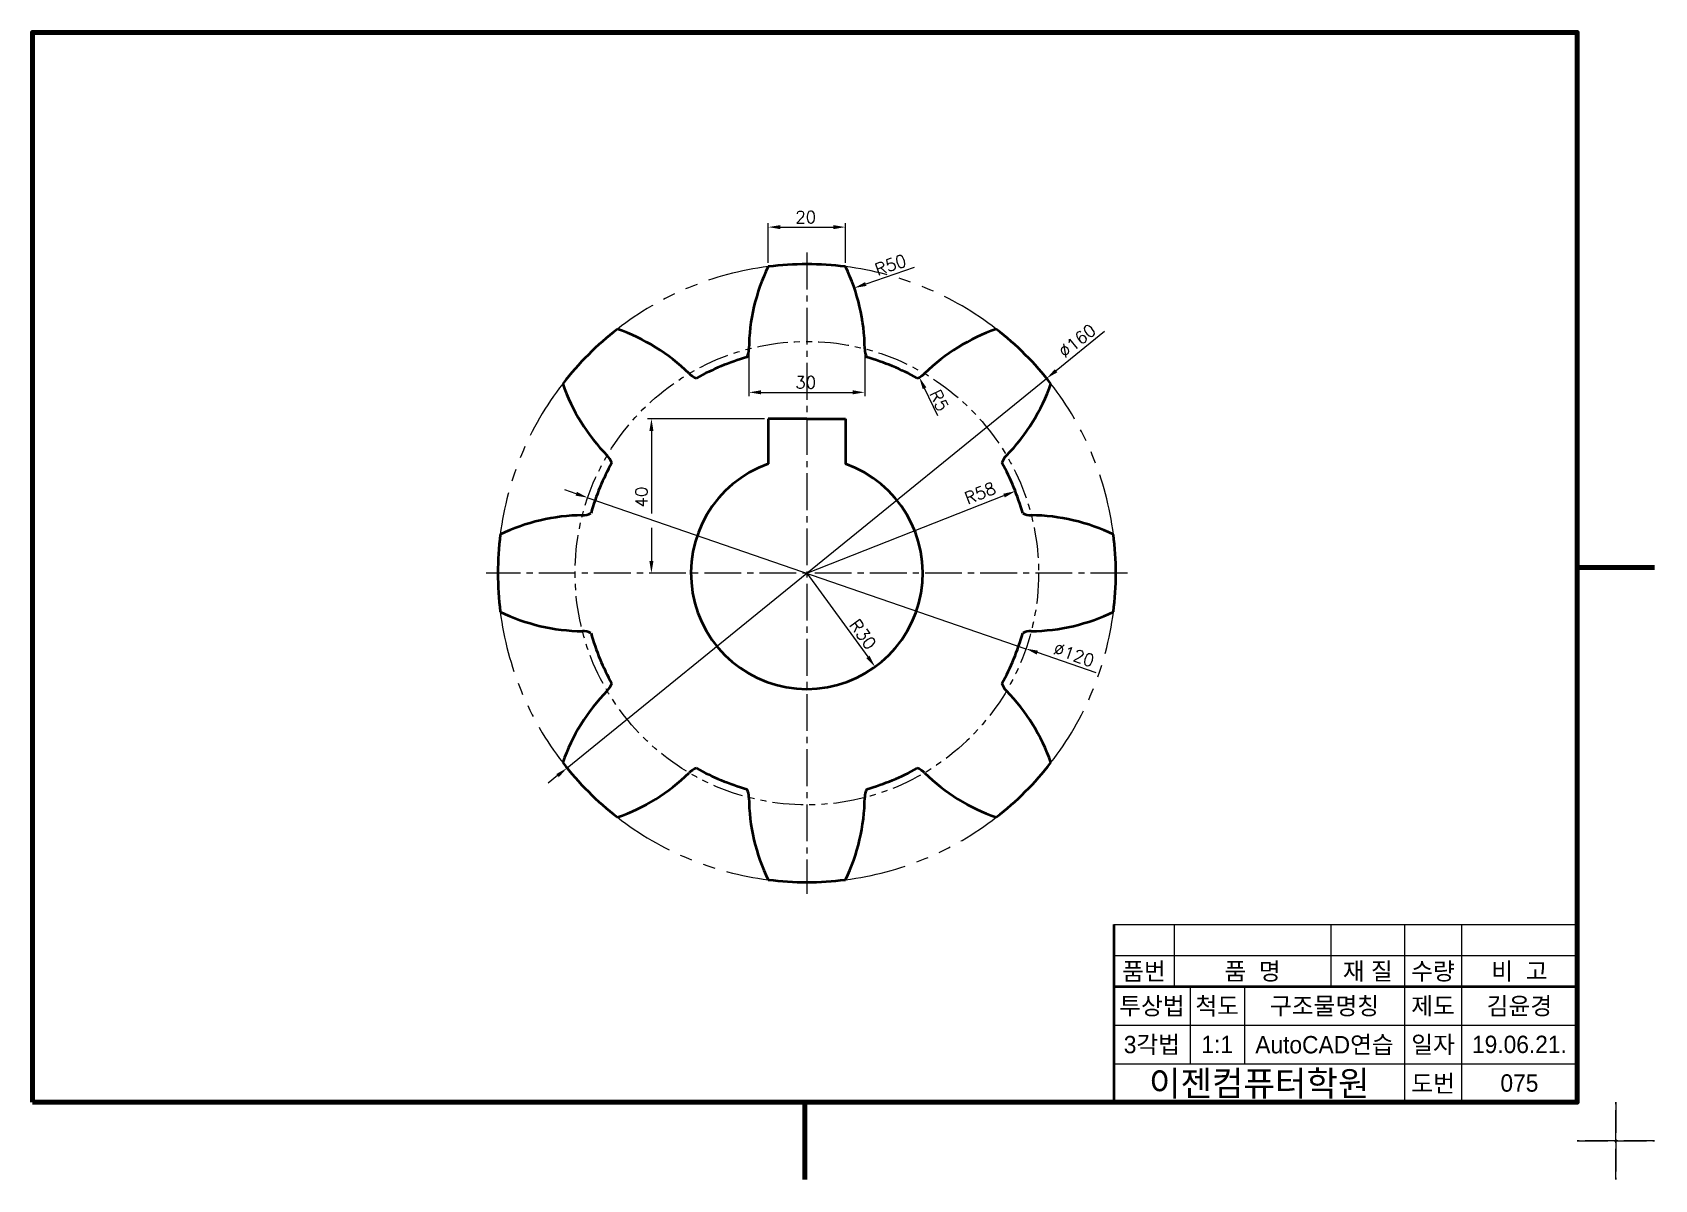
# Model space of a CAD drawing. Header units: millimetres. Extents: x 0 to 4210, y 0 to 2980.
# Drawn here: x 1690 to 2110, y 2069 to 2366 of the extents above; entities that cross this region are included whole.
import ezdxf
from ezdxf.enums import TextEntityAlignment as Align

# ---------------------------------------------------------------- set-up
doc = ezdxf.new("R2010")
doc.units = ezdxf.units.MM
doc.linetypes.add('CENTER2', pattern=[28.575, 19.05, -3.175, 3.175, -3.175])
doc.linetypes.add('PHANTOM2', pattern=[31.75, 15.875, -3.175, 3.175, -3.175, 3.175, -3.175])
for name, color, linetype, lineweight in [('가는선', 1, 'Continuous', 13), ('가상선', 1, 'PHANTOM2', 13), ('구분선', 1, 'PHANTOM2', 13), ('문자', 2, 'Continuous', 20), ('외곽선', 4, 'Continuous', 70), ('외형선', 3, 'Continuous', 40), ('중심선', 1, 'CENTER2', 13), ('치수선', 1, 'Continuous', 13)]:
    doc.layers.add(name, color=color, linetype=linetype, lineweight=lineweight)
doc.styles.get("Standard").update_dxf_attribs({"font": 'romans.shx'})
doc.styles.add('한글', font='')
doc.styles.get('한글').set_extended_font_data('Gulim')

msp = doc.modelspace()

# ---------------------------------------------------------------- texts
at = {"layer": '문자', "ltscale": 0.5}
for s, p in [('20', (1887.51, 2316.6)), ('30', (1887.51, 2273.82))]:
    msp.add_text(s, height=3.15, dxfattribs=at).set_placement(p)
for s, rotation, p in [('R50', 18.9903, (1908.8, 2302.97)), ('R5', 295.7466, (1922.13, 2272.52)), ('40', 90, (1849.27, 2243)), ('R58', 21.4785, (1932.11, 2243.76)), ('R30', 306.0793, (1901.33, 2212.57)), ('∅120', 340.9922, (1954.04, 2205.17))]:
    msp.add_text(s, height=3.15, rotation=rotation, dxfattribs=at).set_placement(p)
at = {"layer": '문자'}
msp.add_text('∅160', height=3.15, rotation=39.0822, dxfattribs=at).set_placement((1957.29, 2281.53))
at = {"layer": '문자', "ltscale": 0.5, "style": '한글'}
for s, height, p in [('품번', 4.5, (1977.79, 2123)), ('품  명', 4.5, (2005.9, 2123)), ('재 질', 4.5, (2035.75, 2123)), ('수량', 4.5, (2052.64, 2123)), ('비  고', 4.5, (2075.01, 2123)), ('투상법', 4.5, (1979.86, 2114)), ('척도', 4.5, (1996.76, 2114)), ('구조물명칭', 4.5, (2024.54, 2114)), ('제도', 4.5, (2052.64, 2114)), ('김윤경', 4.5, (2075.01, 2114)), ('3각법', 4.5, (1979.86, 2104)), ('1:1', 4.5, (1996.76, 2104)), ('AutoCAD연습', 4.5, (2024.54, 2104)), ('일자', 4.5, (2052.64, 2104)), ('19.06.21.', 4.5, (2075.01, 2104)), ('이젠컴퓨터학원', 6.5, (2007.64, 2094)), ('도번', 4.5, (2052.64, 2094)), ('075', 4.5, (2075.01, 2094))]:
    msp.add_text(s, height=height, dxfattribs=at).set_placement(p, align=Align.MIDDLE)

# ---------------------------------------------------------------- linework, layer by layer
at = {"layer": '가는선', "ltscale": 0.5}
for p, q in [((1970, 2135), (2090, 2135)), ((1985.58, 2135), (1985.58, 2119)), ((2026.22, 2135), (2026.22, 2119)), ((2045.27, 2135), (2045.27, 2089)), ((2060.01, 2135), (2060.01, 2089)), ((1970, 2127), (2090, 2127)), ((1989.73, 2119), (1989.73, 2099)), ((2003.8, 2119), (2003.8, 2099)), ((1970, 2109), (2090, 2109)), ((1970, 2099), (2090, 2099))]:
    msp.add_line(p, q, dxfattribs=at)
at = {"layer": '가상선', "ltscale": 0.5}
msp.add_circle((1890.51, 2226), 60, dxfattribs=at)
at = {"layer": '가상선'}
for start, end in [(97.1808, 127.8192), (52.1808, 82.8192), (142.1808, 172.8192), (7.1808, 37.8192), (187.1808, 217.8192), (322.1808, 352.8192), (232.1808, 262.8192), (277.1808, 307.8192)]:
    msp.add_arc((1890.51, 2226), 80, start, end, dxfattribs=at)
at = {"layer": '구분선', "ltscale": 0.5}
for points in [[(2090, 2079), (2100, 2079), (2100, 2089)], [(2090, 2079), (2100, 2079), (2100, 2089)], [(2100, 2089), (2100, 2079), (2110, 2079)], [(2100, 2089), (2100, 2079), (2110, 2079)], [(2100, 2089), (2100, 2079), (2110, 2079)], [(2100, 2089), (2100, 2079), (2110, 2079)], [(2100, 2069), (2100, 2079), (2090, 2079)], [(2110, 2079), (2100, 2079), (2100, 2069)], [(2110, 2079), (2100, 2079), (2100, 2069)]]:
    msp.add_lwpolyline(points, dxfattribs=at)
at = {"layer": '외곽선', "ltscale": 0.5}
for p, q in [((2090, 2227.5), (2100, 2227.5)), ((2110, 2227.5), (2100, 2227.5)), ((2110, 2227.5), (2100, 2227.5)), ((2090, 2089), (2090, 2135)), ((1890, 2089), (1890, 2079)), ((1890, 2089), (1890, 2079)), ((1890, 2079), (1890, 2069))]:
    msp.add_line(p, q, dxfattribs=at)
msp.add_lwpolyline([(1690, 2089), (2090, 2089), (2090, 2366), (1690, 2366)], close=True, dxfattribs=at)
at = {"layer": '외형선', "ltscale": 0.5}
for p, q in [((1890.51, 2266), (1880.51, 2266)), ((1880.51, 2266), (1880.51, 2254.28)), ((1890.51, 2266), (1900.51, 2266)), ((1900.51, 2266), (1900.51, 2254.28)), ((1970, 2135), (1970, 2127)), ((1970, 2127), (1970, 2119)), ((1970, 2119), (2090, 2119)), ((1970, 2119), (1970, 2099)), ((1970, 2099), (1970, 2089))]:
    msp.add_line(p, q, dxfattribs=at)
for centre, radius, start, end in [((1890.51, 2226), 80, 82.8192, 97.1808), ((1925.5, 2283.57), 50, 154.1509, 179.4014), ((1855.51, 2283.57), 50, 0.5986, 25.8491), ((1890.51, 2226), 80, 127.8192, 142.1808), ((1825.05, 2241.96), 50, 45.5986, 70.8491), ((1955.96, 2241.96), 50, 109.1509, 134.4014), ((1890.51, 2226), 80, 37.8192, 52.1808), ((1890.51, 2226), 58, 105.5145, 119.4855), ((1870.51, 2284.09), 5, 333.7925, 0), ((1910.51, 2284.09), 5, 180, 206.2075), ((1890.51, 2226), 58, 60.5145, 74.4855), ((1863.57, 2281.22), 5, 225, 251.2075), ((1917.44, 2281.22), 5, 288.7925, 315), ((1874.54, 2291.45), 50, 199.1509, 224.4014), ((1906.47, 2291.45), 50, 315.5986, 340.8491), ((1835.28, 2252.93), 5, 18.7925, 45), ((1945.73, 2252.93), 5, 135, 161.2075), ((1890.51, 2226), 58, 150.5145, 164.4855), ((1890.51, 2226), 30, 109.4712, 70.5288), ((1890.51, 2226), 58, 15.5145, 29.4855), ((1832.93, 2191), 50, 90.5986, 115.8491), ((1832.41, 2246), 5, 270, 296.2075), ((1948.6, 2246), 5, 243.7925, 270), ((1948.08, 2191), 50, 64.1509, 89.4014), ((1890.51, 2226), 80, 172.8192, 187.1808), ((1890.51, 2226), 80, 352.8192, 7.1808), ((1832.93, 2260.99), 50, 244.1509, 269.4014), ((1948.08, 2260.99), 50, 270.5986, 295.8491), ((1832.41, 2206), 5, 63.7925, 90), ((1890.51, 2226), 58, 195.5145, 209.4855), ((1890.51, 2226), 58, 330.5145, 344.4855), ((1948.6, 2206), 5, 90, 116.2075), ((1835.28, 2199.06), 5, 315, 341.2075), ((1945.73, 2199.06), 5, 198.7925, 225), ((1874.54, 2160.54), 50, 135.5986, 160.8491), ((1906.47, 2160.54), 50, 19.1509, 44.4014), ((1890.51, 2226), 80, 217.8192, 232.1808), ((1890.51, 2226), 80, 307.8192, 322.1808), ((1825.05, 2210.03), 50, 289.1509, 314.4014), ((1863.57, 2170.78), 5, 108.7925, 135), ((1890.51, 2226), 58, 240.5145, 254.4855), ((1890.51, 2226), 58, 285.5145, 299.4855), ((1917.44, 2170.78), 5, 45, 71.2075), ((1955.96, 2210.03), 50, 225.5986, 250.8491), ((1870.51, 2167.9), 5, 360, 26.2075), ((1925.5, 2168.42), 50, 180.5986, 205.8491), ((1855.51, 2168.42), 50, 334.1509, 359.4014), ((1910.51, 2167.9), 5, 153.7925, 180), ((1890.51, 2226), 80, 262.8192, 277.1808)]:
    msp.add_arc(centre, radius, start, end, dxfattribs=at)
at = {"layer": '중심선', "ltscale": 0.5}
for p, q in [((1890.51, 2309), (1890.51, 2143)), ((1973.51, 2226), (1807.51, 2226))]:
    msp.add_line(p, q, dxfattribs=at)
at = {"layer": '치수선', "ltscale": 0.5}
for p, q in [((1880.51, 2306.37), (1880.51, 2316.6)), ((1883.66, 2315.6), (1897.36, 2315.6)), ((1900.51, 2306.37), (1900.51, 2316.6)), ((1918.29, 2305.18), (1905.77, 2300.86)), ((1875.51, 2283.09), (1875.51, 2271.82)), ((1905.51, 2283.09), (1905.51, 2271.82)), ((1878.66, 2272.82), (1902.36, 2272.82)), ((1924.44, 2266.72), (1920.98, 2273.88)), ((1879.51, 2266), (1849.27, 2266)), ((1850.27, 2262.85), (1850.27, 2241.42)), ((1830.8, 2246.56), (1827.82, 2247.59)), ((1833.78, 2245.54), (1947.23, 2206.45)), ((1890.51, 2226), (1941.55, 2246.08)), ((1850.27, 2237.73), (1850.27, 2229.15)), ((1890.51, 2226), (1906.32, 2204.3)), ((1965.43, 2200.19), (1950.21, 2205.43))]:
    msp.add_line(p, q, dxfattribs=at)
at = {"layer": '치수선'}
for p, q in [((1967.55, 2288.57), (1955.05, 2278.42)), ((1828.41, 2175.56), (1952.6, 2276.43)), ((1825.96, 2173.58), (1823.52, 2171.59))]:
    msp.add_line(p, q, dxfattribs=at)
at = {"layer": '치수선', "ltscale": 0.5}
for points in [[(1883.66, 2316.12), (1883.66, 2315.07), (1880.51, 2315.6)], [(1897.36, 2316.12), (1897.36, 2315.07), (1900.51, 2315.6)], [(1905.59, 2301.36), (1905.94, 2300.37), (1902.79, 2299.84)], [(1921.46, 2274.11), (1920.51, 2273.65), (1919.61, 2276.71)], [(1878.66, 2273.35), (1878.66, 2272.3), (1875.51, 2272.82)], [(1902.36, 2273.35), (1902.36, 2272.3), (1905.51, 2272.82)], [(1849.74, 2262.85), (1850.79, 2262.85), (1850.27, 2266)], [(1830.97, 2247.06), (1830.63, 2246.07), (1833.78, 2245.54)], [(1941.35, 2246.57), (1941.74, 2245.59), (1944.48, 2247.23)], [(1849.74, 2229.15), (1850.79, 2229.15), (1850.27, 2226)], [(1950.38, 2205.93), (1950.04, 2204.93), (1947.23, 2206.45)], [(1906.74, 2204.61), (1905.89, 2203.99), (1908.17, 2201.75)]]:
    msp.add_solid(points, dxfattribs=at)
at = {"layer": '치수선'}
for points in [[(1954.72, 2278.82), (1955.38, 2278.01), (1952.6, 2276.43)], [(1825.63, 2173.98), (1826.29, 2173.17), (1828.41, 2175.56)]]:
    msp.add_solid(points, dxfattribs=at)

msp.set_redraw_order([(e.dxf.handle, doc.entitydb.next_handle()) for e in msp.query("TEXT MTEXT ATTDEF DIMENSION ARC_DIMENSION")])  # texts and dimensions are drawn at this point

doc.saveas('drawing.dxf')
